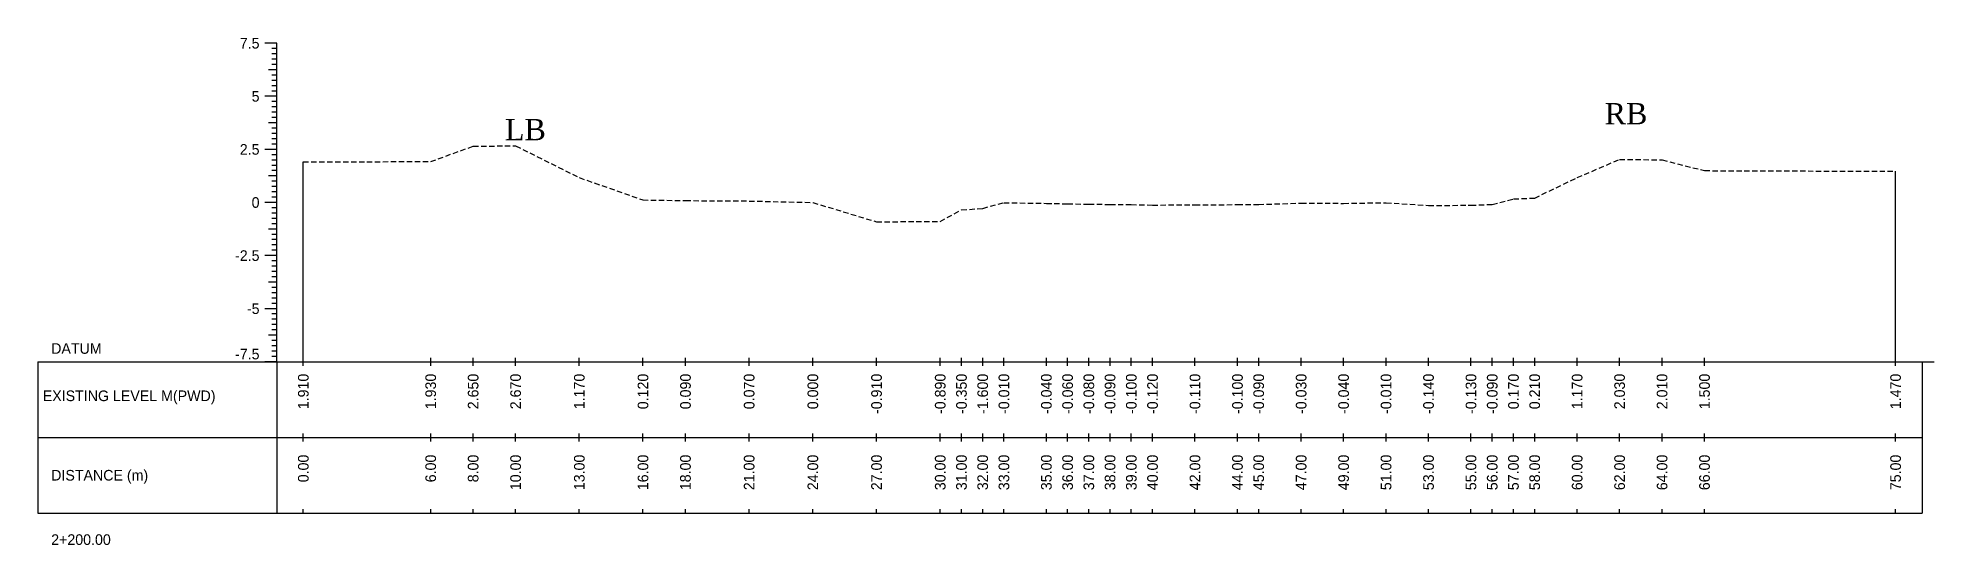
# Model space of a CAD drawing. Header units: inches. Extents: x 2527 to 3799, y -2520 to -1051.
# Drawn here: x 3709.5 to 3798.8, y -1367.1 to -1343.2 of the extents above; entities that cross this region are included whole.
import ezdxf
from ezdxf.enums import TextEntityAlignment as Align

# ---------------------------------------------------------------- set-up
doc = ezdxf.new("R2010")
doc.units = ezdxf.units.IN
doc.header["$MEASUREMENT"] = 0
doc.linetypes.add('HIDDEN', pattern=[0.375, 0.25, -0.125])
doc.layers.add('CS_Drawing', color=7, linetype='Continuous')
doc.layers.add('GL', color=3, linetype='HIDDEN')
doc.styles.add('romans', font='romans.shx')

msp = doc.modelspace()

# ---------------------------------------------------------------- texts
at = {"char_height": 1, "width": 87.77218, "attachment_point": 1, "style": 'romans'}
for s, insert in [('{\\fTimes New Roman|b0|i0|c0|p18;RB}', (3783.285, -1346.301)), ('{\\fTimes New Roman|b0|i0|c0|p18;LB}', (3731.487, -1347.051))]:
    msp.add_mtext(s, dxfattribs=dict(at, insert=insert))
at = {"layer": 'CS_Drawing'}
for s, p in [('7.5', (3719.929, -1343.485)), ('5', (3719.929, -1345.985)), ('2.5', (3719.929, -1348.485)), ('0', (3719.929, -1350.985)), ('-2.5', (3719.929, -1353.485)), ('-5', (3719.929, -1355.985))]:
    msp.add_text(s, height=0.5, dxfattribs=at).set_placement(p, align=Align.MIDDLE_RIGHT)
for s, p in [('DATUM', (3710.116, -1357.86)), ('EXISTING LEVEL M(PWD)', (3709.72, -1360.088)), ('DISTANCE (m)', (3710.116, -1363.829)), ('2+200.00', (3710.116, -1366.86))]:
    msp.add_text(s, height=0.5, dxfattribs=at).set_placement(p, align=Align.MIDDLE_LEFT)
msp.add_text('-7.5', height=0.5, dxfattribs=at).set_placement((3719.929, -1358.373), align=Align.RIGHT)
for s, p in [('1.910', (3721.991, -1359.048)), ('1.930', (3727.991, -1359.048)), ('2.650', (3729.991, -1359.048)), ('2.670', (3731.991, -1359.048)), ('1.170', (3734.991, -1359.048)), ('0.120', (3737.991, -1359.048)), ('0.090', (3739.991, -1359.048)), ('0.070', (3742.991, -1359.048)), ('0.000', (3745.991, -1359.048)), ('-0.910', (3748.991, -1359.048)), ('-0.890', (3751.991, -1359.048)), ('-0.350', (3752.991, -1359.048)), ('-1.600', (3753.991, -1359.048)), ('-0.010', (3754.991, -1359.048)), ('-0.040', (3756.991, -1359.048)), ('-0.060', (3757.991, -1359.048)), ('-0.080', (3758.991, -1359.048)), ('-0.090', (3759.991, -1359.048)), ('-0.100', (3760.991, -1359.048)), ('-0.120', (3761.991, -1359.048)), ('-0.110', (3763.991, -1359.048)), ('-0.100', (3765.991, -1359.048)), ('-0.090', (3766.991, -1359.048)), ('-0.030', (3768.991, -1359.048)), ('-0.040', (3770.991, -1359.048)), ('-0.010', (3772.991, -1359.048)), ('-0.140', (3774.991, -1359.048)), ('-0.130', (3776.991, -1359.048)), ('-0.090', (3777.991, -1359.048)), ('0.170', (3778.991, -1359.048)), ('0.210', (3779.991, -1359.048)), ('1.170', (3781.991, -1359.048)), ('2.030', (3783.991, -1359.048)), ('2.010', (3785.991, -1359.048)), ('1.500', (3787.991, -1359.048)), ('1.470', (3796.991, -1359.048)), ('0.00', (3721.991, -1362.86)), ('6.00', (3727.991, -1362.86)), ('8.00', (3729.991, -1362.86)), ('10.00', (3731.991, -1362.86)), ('13.00', (3734.991, -1362.86)), ('16.00', (3737.991, -1362.86)), ('18.00', (3739.991, -1362.86)), ('21.00', (3742.991, -1362.86)), ('24.00', (3745.991, -1362.86)), ('27.00', (3748.991, -1362.86)), ('30.00', (3751.991, -1362.86)), ('31.00', (3752.991, -1362.86)), ('32.00', (3753.991, -1362.86)), ('33.00', (3754.991, -1362.86)), ('35.00', (3756.991, -1362.86)), ('36.00', (3757.991, -1362.86)), ('37.00', (3758.991, -1362.86)), ('38.00', (3759.991, -1362.86)), ('39.00', (3760.991, -1362.86)), ('40.00', (3761.991, -1362.86)), ('42.00', (3763.991, -1362.86)), ('44.00', (3765.991, -1362.86)), ('45.00', (3766.991, -1362.86)), ('47.00', (3768.991, -1362.86)), ('49.00', (3770.991, -1362.86)), ('51.00', (3772.991, -1362.86)), ('53.00', (3774.991, -1362.86)), ('55.00', (3776.991, -1362.86)), ('56.00', (3777.991, -1362.86)), ('57.00', (3778.991, -1362.86)), ('58.00', (3779.991, -1362.86)), ('60.00', (3781.991, -1362.86)), ('62.00', (3783.991, -1362.86)), ('64.00', (3785.991, -1362.86)), ('66.00', (3787.991, -1362.86)), ('75.00', (3796.991, -1362.86))]:
    msp.add_text(s, height=0.5, rotation=90, dxfattribs=at).set_placement(p, align=Align.MIDDLE_RIGHT)

# ---------------------------------------------------------------- linework, layer by layer
at = {"layer": 'CS_Drawing'}
for p, q in [((3720.741, -1343.485), (3720.179, -1343.485)), ((3720.741, -1343.485), (3720.347, -1343.485)), ((3720.741, -1343.485), (3720.516, -1343.485)), ((3720.741, -1343.735), (3720.516, -1343.735)), ((3720.741, -1343.985), (3720.516, -1343.985)), ((3720.741, -1358.485), (3720.741, -1343.485)), ((3720.741, -1344.735), (3720.347, -1344.735)), ((3720.741, -1344.235), (3720.516, -1344.235)), ((3720.741, -1344.485), (3720.516, -1344.485)), ((3720.741, -1344.735), (3720.516, -1344.735)), ((3720.741, -1344.985), (3720.516, -1344.985)), ((3720.741, -1345.235), (3720.516, -1345.235)), ((3720.741, -1345.485), (3720.516, -1345.485)), ((3720.741, -1345.735), (3720.516, -1345.735)), ((3720.741, -1345.985), (3720.179, -1345.985)), ((3720.741, -1345.985), (3720.347, -1345.985)), ((3720.741, -1345.985), (3720.516, -1345.985)), ((3720.741, -1346.235), (3720.516, -1346.235)), ((3720.741, -1346.485), (3720.516, -1346.485)), ((3720.741, -1346.735), (3720.516, -1346.735)), ((3720.741, -1347.235), (3720.347, -1347.235)), ((3720.741, -1346.985), (3720.516, -1346.985)), ((3720.741, -1347.235), (3720.516, -1347.235)), ((3720.741, -1347.485), (3720.516, -1347.485)), ((3720.741, -1348.485), (3720.179, -1348.485)), ((3720.741, -1348.485), (3720.347, -1348.485)), ((3720.741, -1347.735), (3720.516, -1347.735)), ((3720.741, -1347.985), (3720.516, -1347.985)), ((3720.741, -1348.235), (3720.516, -1348.235)), ((3720.741, -1348.485), (3720.516, -1348.485)), ((3720.741, -1348.735), (3720.516, -1348.735)), ((3720.741, -1348.985), (3720.516, -1348.985)), ((3720.741, -1349.235), (3720.516, -1349.235)), ((3720.741, -1349.485), (3720.516, -1349.485)), ((3721.991, -1358.485), (3721.991, -1349.075)), ((3720.741, -1349.735), (3720.347, -1349.735)), ((3720.741, -1349.735), (3720.516, -1349.735)), ((3720.741, -1349.985), (3720.516, -1349.985)), ((3720.741, -1350.235), (3720.516, -1350.235)), ((3796.991, -1358.485), (3796.991, -1349.515)), ((3720.741, -1350.985), (3720.179, -1350.985)), ((3720.741, -1350.985), (3720.347, -1350.985)), ((3720.741, -1350.485), (3720.516, -1350.485)), ((3720.741, -1350.735), (3720.516, -1350.735)), ((3720.741, -1350.985), (3720.516, -1350.985)), ((3720.741, -1351.235), (3720.516, -1351.235)), ((3720.741, -1351.485), (3720.516, -1351.485)), ((3720.741, -1351.735), (3720.516, -1351.735)), ((3720.741, -1351.985), (3720.516, -1351.985)), ((3720.741, -1352.235), (3720.347, -1352.235)), ((3720.741, -1352.235), (3720.516, -1352.235)), ((3720.741, -1352.485), (3720.516, -1352.485)), ((3720.741, -1352.735), (3720.516, -1352.735)), ((3720.741, -1352.985), (3720.516, -1352.985)), ((3720.741, -1353.485), (3720.179, -1353.485)), ((3720.741, -1353.485), (3720.347, -1353.485)), ((3720.741, -1353.235), (3720.516, -1353.235)), ((3720.741, -1353.485), (3720.516, -1353.485)), ((3720.741, -1353.735), (3720.516, -1353.735)), ((3720.741, -1354.735), (3720.347, -1354.735)), ((3720.741, -1353.985), (3720.516, -1353.985)), ((3720.741, -1354.235), (3720.516, -1354.235)), ((3720.741, -1354.485), (3720.516, -1354.485)), ((3720.741, -1354.735), (3720.516, -1354.735)), ((3720.741, -1354.985), (3720.516, -1354.985)), ((3720.741, -1355.235), (3720.516, -1355.235)), ((3720.741, -1355.485), (3720.516, -1355.485)), ((3720.741, -1355.735), (3720.516, -1355.735)), ((3720.741, -1355.985), (3720.179, -1355.985)), ((3720.741, -1355.985), (3720.347, -1355.985)), ((3720.741, -1355.985), (3720.516, -1355.985)), ((3720.741, -1356.235), (3720.516, -1356.235)), ((3720.741, -1356.485), (3720.516, -1356.485)), ((3720.741, -1357.235), (3720.347, -1357.235)), ((3720.741, -1356.735), (3720.516, -1356.735)), ((3720.741, -1356.985), (3720.516, -1356.985)), ((3720.741, -1357.235), (3720.516, -1357.235)), ((3720.741, -1357.485), (3720.516, -1357.485)), ((3720.741, -1357.735), (3720.516, -1357.735)), ((3720.741, -1357.985), (3720.516, -1357.985)), ((3720.741, -1358.235), (3720.516, -1358.235)), ((3721.991, -1358.673), (3721.991, -1358.298)), ((3727.991, -1358.673), (3727.991, -1358.298)), ((3729.991, -1358.673), (3729.991, -1358.298)), ((3731.991, -1358.673), (3731.991, -1358.298)), ((3734.991, -1358.673), (3734.991, -1358.298)), ((3737.991, -1358.673), (3737.991, -1358.298)), ((3739.991, -1358.673), (3739.991, -1358.298)), ((3742.991, -1358.673), (3742.991, -1358.298)), ((3745.991, -1358.673), (3745.991, -1358.298)), ((3748.991, -1358.673), (3748.991, -1358.298)), ((3751.991, -1358.673), (3751.991, -1358.298)), ((3752.991, -1358.673), (3752.991, -1358.298)), ((3753.991, -1358.673), (3753.991, -1358.298)), ((3754.991, -1358.673), (3754.991, -1358.298)), ((3756.991, -1358.673), (3756.991, -1358.298)), ((3757.991, -1358.673), (3757.991, -1358.298)), ((3758.991, -1358.673), (3758.991, -1358.298)), ((3759.991, -1358.673), (3759.991, -1358.298)), ((3760.991, -1358.673), (3760.991, -1358.298)), ((3761.991, -1358.673), (3761.991, -1358.298)), ((3763.991, -1358.673), (3763.991, -1358.298)), ((3765.991, -1358.673), (3765.991, -1358.298)), ((3766.991, -1358.673), (3766.991, -1358.298)), ((3768.991, -1358.673), (3768.991, -1358.298)), ((3770.991, -1358.673), (3770.991, -1358.298)), ((3772.991, -1358.673), (3772.991, -1358.298)), ((3774.991, -1358.673), (3774.991, -1358.298)), ((3776.991, -1358.673), (3776.991, -1358.298)), ((3777.991, -1358.673), (3777.991, -1358.298)), ((3778.991, -1358.673), (3778.991, -1358.298)), ((3779.991, -1358.673), (3779.991, -1358.298)), ((3781.991, -1358.673), (3781.991, -1358.298)), ((3783.991, -1358.673), (3783.991, -1358.298)), ((3785.991, -1358.673), (3785.991, -1358.298)), ((3787.991, -1358.673), (3787.991, -1358.298)), ((3796.991, -1358.673), (3796.991, -1358.298)), ((3709.491, -1358.485), (3720.741, -1358.485)), ((3709.491, -1358.485), (3709.491, -1365.61)), ((3720.741, -1358.485), (3720.179, -1358.485)), ((3720.741, -1358.485), (3720.347, -1358.485)), ((3720.741, -1358.485), (3720.516, -1358.485)), ((3720.741, -1358.485), (3798.241, -1358.485)), ((3720.741, -1358.485), (3720.741, -1365.61)), ((3798.241, -1358.485), (3798.804, -1358.485)), ((3798.241, -1358.485), (3798.635, -1358.485)), ((3798.241, -1358.485), (3798.466, -1358.485)), ((3798.241, -1358.485), (3798.241, -1365.61)), ((3721.991, -1362.235), (3721.991, -1361.86)), ((3727.991, -1362.235), (3727.991, -1361.86)), ((3729.991, -1362.235), (3729.991, -1361.86)), ((3731.991, -1362.235), (3731.991, -1361.86)), ((3734.991, -1362.235), (3734.991, -1361.86)), ((3737.991, -1362.235), (3737.991, -1361.86)), ((3739.991, -1362.235), (3739.991, -1361.86)), ((3742.991, -1362.235), (3742.991, -1361.86)), ((3745.991, -1362.235), (3745.991, -1361.86)), ((3748.991, -1362.235), (3748.991, -1361.86)), ((3751.991, -1362.235), (3751.991, -1361.86)), ((3752.991, -1362.235), (3752.991, -1361.86)), ((3753.991, -1362.235), (3753.991, -1361.86)), ((3754.991, -1362.235), (3754.991, -1361.86)), ((3756.991, -1362.235), (3756.991, -1361.86)), ((3757.991, -1362.235), (3757.991, -1361.86)), ((3758.991, -1362.235), (3758.991, -1361.86)), ((3759.991, -1362.235), (3759.991, -1361.86)), ((3760.991, -1362.235), (3760.991, -1361.86)), ((3761.991, -1362.235), (3761.991, -1361.86)), ((3763.991, -1362.235), (3763.991, -1361.86)), ((3765.991, -1362.235), (3765.991, -1361.86)), ((3766.991, -1362.235), (3766.991, -1361.86)), ((3768.991, -1362.235), (3768.991, -1361.86)), ((3770.991, -1362.235), (3770.991, -1361.86)), ((3772.991, -1362.235), (3772.991, -1361.86)), ((3774.991, -1362.235), (3774.991, -1361.86)), ((3776.991, -1362.235), (3776.991, -1361.86)), ((3777.991, -1362.235), (3777.991, -1361.86)), ((3778.991, -1362.235), (3778.991, -1361.86)), ((3779.991, -1362.235), (3779.991, -1361.86)), ((3781.991, -1362.235), (3781.991, -1361.86)), ((3783.991, -1362.235), (3783.991, -1361.86)), ((3785.991, -1362.235), (3785.991, -1361.86)), ((3787.991, -1362.235), (3787.991, -1361.86)), ((3796.991, -1362.235), (3796.991, -1361.86)), ((3709.491, -1362.048), (3720.741, -1362.048)), ((3720.741, -1362.048), (3798.241, -1362.048)), ((3720.741, -1362.048), (3798.241, -1362.048)), ((3721.991, -1365.61), (3721.991, -1365.423)), ((3727.991, -1365.61), (3727.991, -1365.423)), ((3729.991, -1365.61), (3729.991, -1365.423)), ((3731.991, -1365.61), (3731.991, -1365.423)), ((3734.991, -1365.61), (3734.991, -1365.423)), ((3737.991, -1365.61), (3737.991, -1365.423)), ((3739.991, -1365.61), (3739.991, -1365.423)), ((3742.991, -1365.61), (3742.991, -1365.423)), ((3745.991, -1365.61), (3745.991, -1365.423)), ((3748.991, -1365.61), (3748.991, -1365.423)), ((3751.991, -1365.61), (3751.991, -1365.423)), ((3752.991, -1365.61), (3752.991, -1365.423)), ((3753.991, -1365.61), (3753.991, -1365.423)), ((3754.991, -1365.61), (3754.991, -1365.423)), ((3756.991, -1365.61), (3756.991, -1365.423)), ((3757.991, -1365.61), (3757.991, -1365.423)), ((3758.991, -1365.61), (3758.991, -1365.423)), ((3759.991, -1365.61), (3759.991, -1365.423)), ((3760.991, -1365.61), (3760.991, -1365.423)), ((3761.991, -1365.61), (3761.991, -1365.423)), ((3763.991, -1365.61), (3763.991, -1365.423)), ((3765.991, -1365.61), (3765.991, -1365.423)), ((3766.991, -1365.61), (3766.991, -1365.423)), ((3768.991, -1365.61), (3768.991, -1365.423)), ((3770.991, -1365.61), (3770.991, -1365.423)), ((3772.991, -1365.61), (3772.991, -1365.423)), ((3774.991, -1365.61), (3774.991, -1365.423)), ((3776.991, -1365.61), (3776.991, -1365.423)), ((3777.991, -1365.61), (3777.991, -1365.423)), ((3778.991, -1365.61), (3778.991, -1365.423)), ((3779.991, -1365.61), (3779.991, -1365.423)), ((3781.991, -1365.61), (3781.991, -1365.423)), ((3783.991, -1365.61), (3783.991, -1365.423)), ((3785.991, -1365.61), (3785.991, -1365.423)), ((3787.991, -1365.61), (3787.991, -1365.423)), ((3796.991, -1365.61), (3796.991, -1365.423)), ((3709.491, -1365.61), (3720.741, -1365.61)), ((3720.741, -1365.61), (3798.241, -1365.61))]:
    msp.add_line(p, q, dxfattribs=at)
at = {"layer": 'GL'}
msp.add_lwpolyline([(3721.991, -1349.075), (3727.991, -1349.055), (3729.991, -1348.335), (3731.991, -1348.315), (3734.991, -1349.815), (3737.991, -1350.865), (3739.991, -1350.895), (3742.991, -1350.915), (3745.991, -1350.985), (3748.991, -1351.895), (3751.991, -1351.875), (3752.991, -1351.335), (3753.991, -1351.261), (3754.991, -1350.995), (3756.991, -1351.025), (3757.991, -1351.045), (3758.991, -1351.065), (3759.991, -1351.075), (3760.991, -1351.085), (3761.991, -1351.105), (3763.991, -1351.095), (3765.991, -1351.085), (3766.991, -1351.075), (3768.991, -1351.015), (3770.991, -1351.025), (3772.991, -1350.995), (3774.991, -1351.125), (3776.991, -1351.115), (3777.991, -1351.075), (3778.991, -1350.815), (3779.991, -1350.775), (3781.991, -1349.815), (3783.991, -1348.955), (3785.991, -1348.975), (3787.991, -1349.485), (3796.991, -1349.515)], dxfattribs=at)

msp.set_redraw_order([(e.dxf.handle, doc.entitydb.next_handle()) for e in msp.query("TEXT MTEXT ATTDEF DIMENSION ARC_DIMENSION")])  # texts and dimensions are drawn at this point

doc.saveas('drawing.dxf')
